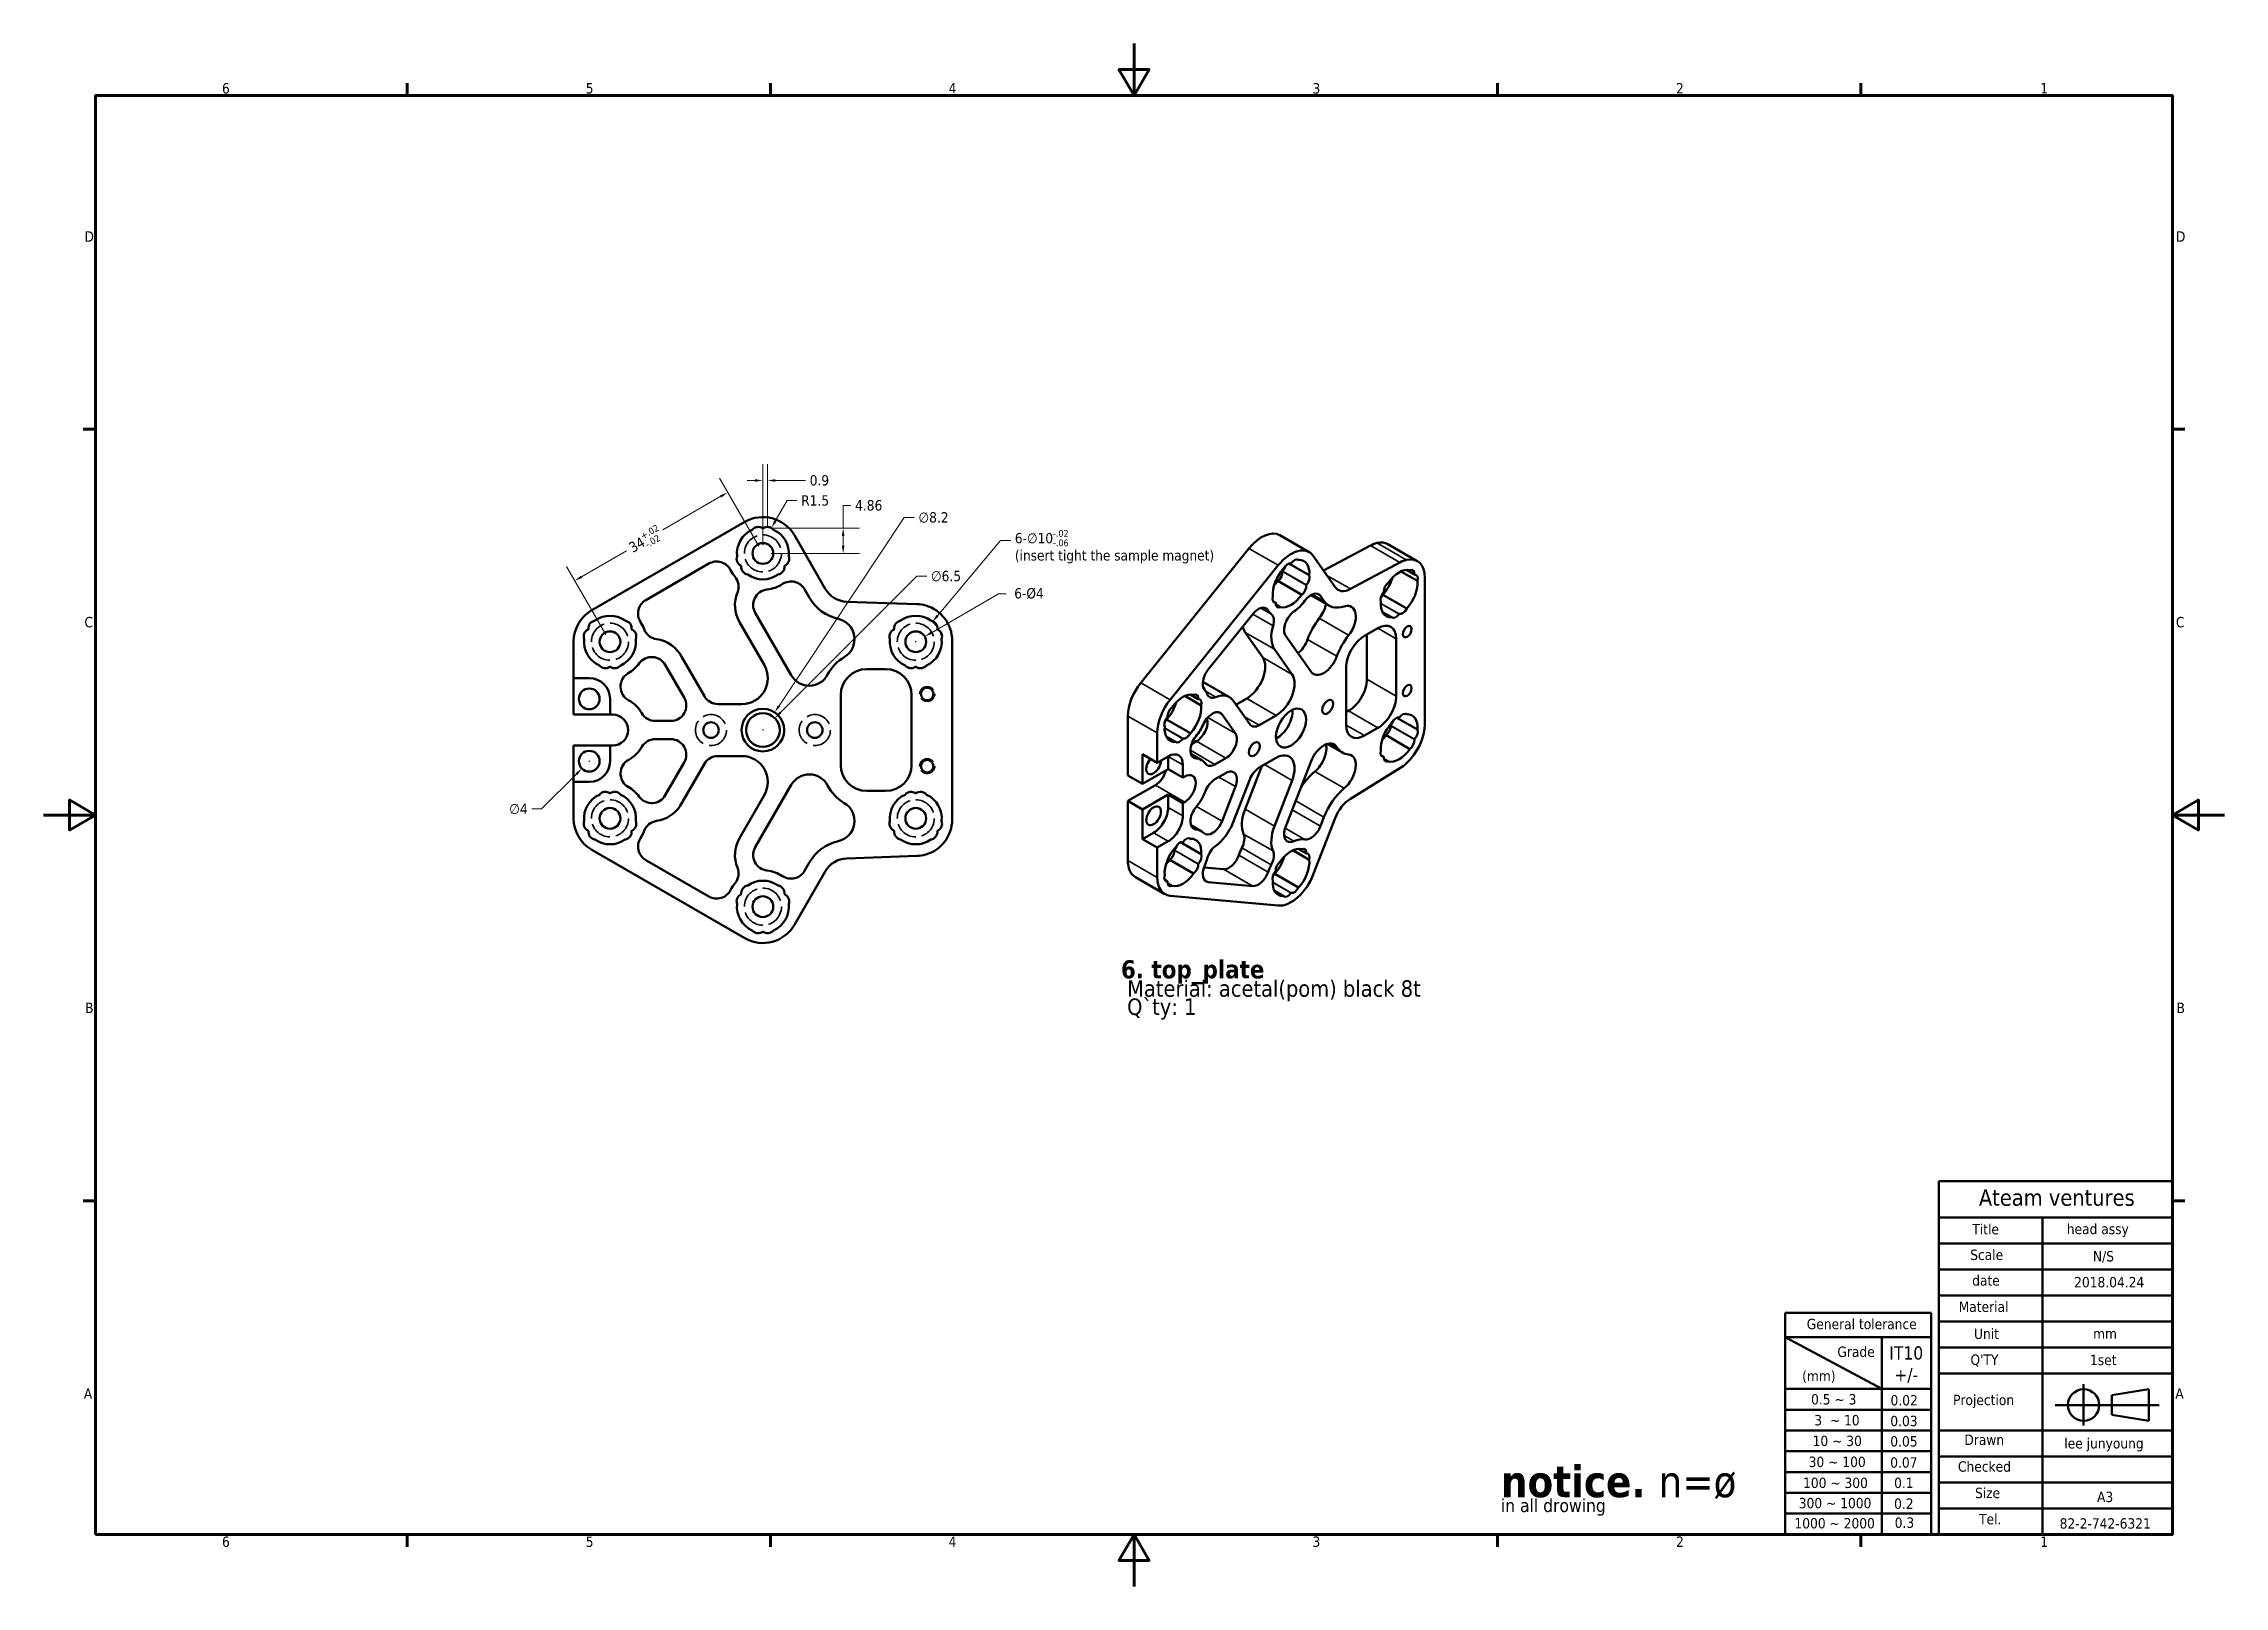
# Model space of a CAD drawing. Header units: millimetres. Extents: x 0 to 420, y 0 to 297.
import ezdxf
from ezdxf.enums import TextEntityAlignment as Align

# ---------------------------------------------------------------- set-up
doc = ezdxf.new("R2010")
doc.units = ezdxf.units.MM
doc.linetypes.add('DASHED', pattern=[0.2067, 0.1654, -0.0413])
for name, color, linetype, lineweight in [('Border (ANSI)', 7, 'Continuous', 70), ('Dimension (ANSI)', 7, 'Continuous', 25), ('Hidden (ANSI)', 7, 'DASHED', 35), ('Hidden Narrow (ANSI)', 7, 'DASHED', 25), ('Symbol (ANSI)', 7, 'Continuous', 25), ('Title (ANSI)', 7, 'Continuous', 50), ('Visible (ANSI)', 7, 'Continuous', 50), ('Visible Narrow (ANSI)', 7, 'Continuous', 35)]:
    doc.layers.add(name, color=color, linetype=linetype, lineweight=lineweight)
doc.styles.add('Note Text (ANSI)', font='tahoma.ttf')
doc.dimstyles.new('Default - mm (ANSI)', dxfattribs={"dimtxt": 2, "dimasz": 1.5, "dimexe": 3.175, "dimexo": 1.6002, "dimgap": 0.8, "dimtad": 0, "dimtoh": 1, "dimrnd": 1e-08, "dimzin": 12, "dimdsep": 46, "dimtxsty": 'Note Text (ANSI)', "dimcen": 0.09, "dimdle": 10, "dimclrd": 256, "dimclre": 256, "dimclrt": 256, "dimadec": 1, "dimazin": 3, "dimtfac": 0.65, "dimtofl": 0, "dimtmove": 0, "dimatfit": 3, "dimfxl": 1, "dimtolj": 1, "dimtzin": 4, "dimlwd": 15, "dimlwe": 15, "dimarcsym": 0})

msp = doc.modelspace()

# ---------------------------------------------------------------- texts
at = {"layer": 'Symbol (ANSI)', "char_height": 2, "attachment_point": 1, "style": 'Note Text (ANSI)'}
for s, insert, width, line_spacing_factor in [('{\\fTahoma|b1|i0|c129|p34;\\H1.75x;6. top_plate\\P\\fTahoma|b0|i0|c129|p34;\\H0.90714x; Material: acetal(pom) black 8t\\H1.6867x; \\H0.59287x;\\P Q`ty: 1\\H1.656x; \\H0.60385x;\\P\\H1.6273x; }', (207.4862, 120.5413), 95.823822, 0.661283), ('{\\fTahoma|b1|i0|c129|p34;\\H3.05x;notice. \\fTahoma|b0|i0|c129|p34;n=ø \\P\\H0.41639x;in all drowing\\H2.6789x; }', (280.669, 23.269), 52.568864, 0.631344)]:
    msp.add_mtext(s, dxfattribs=dict(at, insert=insert, width=width, line_spacing_factor=line_spacing_factor))

# ---------------------------------------------------------------- blocks, each defined once
blk = doc.blocks.new('Borders Default Border')
at = {"layer": 'Border (ANSI)'}
for p, q in [((70, 287), (70, 289.4)), ((140, 287), (140, 289.4)), ((280, 287), (280, 289.4)), ((350, 287), (350, 289.4)), ((10, 222.75), (7.6, 222.75)), ((410, 222.75), (412.4, 222.75)), ((10, 74.25), (7.6, 74.25)), ((410, 74.25), (412.4, 74.25)), ((70, 10), (70, 7.6)), ((140, 10), (140, 7.6)), ((280, 10), (280, 7.6)), ((350, 10), (350, 7.6))]:
    blk.add_line(p, q, dxfattribs=at)
at = {"layer": 'Border (ANSI)', "flags": 128}
for points in [[(210, 297), (210, 287), (207.11, 292), (212.89, 292), (210, 287)], [(10, 10), (10, 287), (410, 287), (410, 10), (10, 10)], [(0, 148.5), (10, 148.5), (5, 151.39), (5, 145.61), (10, 148.5)], [(420, 148.5), (410, 148.5), (415, 151.39), (415, 145.61), (410, 148.5)], [(210, 0), (210, 10), (207.11, 5), (212.89, 5), (210, 10)]]:
    blk.add_lwpolyline(points, dxfattribs=at)
at = {"layer": 'Border (ANSI)', "char_height": 2, "attachment_point": 7, "style": 'Note Text (ANSI)'}
for s, insert in [('6', (34.36, 287.36)), ('5', (104.41, 287.36)), ('4', (174.3, 287.4)), ('3', (244.38, 287.36)), ('2', (314.39, 287.4)), ('1', (384.55, 287.4)), ('D', (7.87, 258.87)), ('D', (410.67, 258.87)), ('C', (7.86, 184.59)), ('C', (410.66, 184.59)), ('B', (7.99, 110.37)), ('B', (410.79, 110.37)), ('A', (7.75, 36.12)), ('A', (410.55, 36.12)), ('6', (34.36, 7.56)), ('5', (104.41, 7.56)), ('4', (174.3, 7.6)), ('3', (244.38, 7.56)), ('2', (314.39, 7.6)), ('1', (384.55, 7.6))]:
    blk.add_mtext(s, dxfattribs=dict(at, insert=insert))
blk = doc.blocks.new('Title Blocks ANSI - Large')
at = {"layer": 'Title (ANSI)'}
for p, q in [((213.43, -53.73), (168.43, -53.73)), ((168.43, -53.73), (168.43, -121.73)), ((213.43, -121.73), (213.43, -53.73)), ((168.43, -60.73), (213.43, -60.73)), ((188.43, -60.73), (188.43, -121.73)), ((168.43, -65.73), (213.43, -65.73)), ((168.43, -70.73), (213.43, -70.73)), ((138.87, -79.09), (138.87, -121.73)), ((166.93, -79.09), (138.87, -79.09)), ((138.87, -79.09), (166.93, -79.09)), ((166.93, -83.74), (166.93, -79.09)), ((168.43, -75.73), (213.43, -75.73)), ((138.87, -83.74), (166.93, -83.74)), ((138.87, -83.74), (157.45, -93.73)), ((157.45, -83.74), (157.45, -121.73)), ((166.93, -83.74), (166.93, -121.73)), ((168.43, -80.73), (213.43, -80.73)), ((168.43, -85.73), (213.43, -85.73)), ((168.43, -90.73), (213.43, -90.73)), ((138.87, -93.73), (166.93, -93.73)), ((196.31, -92.79), (196.31, -100.79)), ((208.89, -93.78), (201.74, -94.91)), ((201.74, -94.91), (201.74, -98.69)), ((208.89, -93.78), (208.89, -99.84)), ((138.87, -97.73), (166.93, -97.73)), ((190.81, -96.83), (210.84, -96.83)), ((208.89, -99.84), (201.74, -98.69)), ((138.87, -101.73), (166.93, -101.73)), ((168.43, -101.73), (213.43, -101.73)), ((138.87, -105.73), (166.93, -105.73)), ((168.43, -106.73), (213.43, -106.73)), ((138.87, -109.73), (166.93, -109.73)), ((168.43, -111.73), (213.43, -111.73)), ((138.87, -113.73), (166.93, -113.73)), ((168.43, -116.73), (213.43, -116.73)), ((138.87, -117.73), (166.93, -117.73)), ((138.87, -121.73), (166.93, -121.73)), ((168.43, -121.73), (166.93, -121.73)), ((168.43, -121.73), (213.43, -121.73))]:
    blk.add_line(p, q, dxfattribs=at)
blk.add_circle((196.31, -96.83), 3.03, dxfattribs=at)
at = {"layer": 'Title (ANSI)', "style": 'Note Text (ANSI)'}
for s, p in [('2018.04.24', (194.49, -74.77)), ('mm', (198.14, -84.68)), ('1set', (197.55, -89.75)), ('lee junyoung', (192.6, -105.79))]:
    blk.add_text(s, height=2, dxfattribs=at).set_placement(p, align=Align.BOTTOM_LEFT)
for s, p in [('Drawn', (173.35, -102.51)), ('Checked', (172.12, -107.66))]:
    blk.add_text(s, height=2, dxfattribs=at).set_placement(p, align=Align.TOP_LEFT)
at = {"layer": 'Title (ANSI)', "attachment_point": 1, "style": 'Note Text (ANSI)'}
for s, insert, char_height in [('\\fTahoma|b0|i0;\\H3.1750;Ateam ventures', (176.15, -55.3), 3.175), ('head assy', (193.08, -61.92), 2), ('\\fTahoma|b0|i0;Scale', (174.48, -66.9), 2), ('\\fTahoma|b0|i0;N/S', (198.11, -67.18), 2), ('\\fTahoma|b0|i0;date', (174.86, -71.84), 2), ('\\fTahoma|b0|i0;Material', (172.26, -76.9), 2), ('\\fTahoma|b0|i0;General tolerance', (143, -80.22), 2), ('\\fTahoma|b0|i0;Unit', (175.21, -82.1), 2), ('\\fTahoma|b0|i0;Grade', (148.9, -85.57), 2), ("\\fTahoma|b0|i0;Q'TY", (174.53, -87.09), 2), ('\\fTahoma|b0|i0;0.5 ~ 3', (143.83, -94.72), 2), ('\\fTahoma|b0|i0;0.02', (159.13, -94.9), 2), ('\\fTahoma|b0|i0;Projection', (171.17, -94.84), 2), ('\\fTahoma|b0|i0;0.05', (159.09, -102.81), 2), ('\\fTahoma|b0|i0;30 ~ 100', (143.37, -106.76), 2), ('\\fTahoma|b0|i0;0.07', (159.07, -106.88), 2), ('\\fTahoma|b0|i0;100 ~ 300', (142.29, -110.8), 2), ('\\fTahoma|b0|i0;0.1', (159.82, -110.8), 2), ('\\fTahoma|b0|i0;Size', (175.4, -112.74), 2), ('\\fTahoma|b0|i0;300 ~ 1000', (141.46, -114.7), 2), ('A3', (198.91, -113.51), 2), ('\\fTahoma|b0|i0;1000 ~ 2000', (140.63, -118.58), 2), ('\\fTahoma|b0|i0;Tel.', (176.18, -117.79), 2), ('\\fTahoma|b0|i0;82-2-742-6321', (191.7, -118.62), 2)]:
    blk.add_mtext(s, dxfattribs=dict(at, insert=insert, char_height=char_height))
at = {"layer": 'Title (ANSI)', "char_height": 2, "attachment_point": 1, "style": 'Note Text (ANSI)'}
for s, insert, width in [('\\fTahoma|b0|i0;Title', (174.89, -61.97), 7.6254), ('\\fTahoma|b0|i0;(mm)', (142.11, -90.22), 7.6672), ('\\fTahoma|b0|i0;3  ~ 10', (144.45, -98.74), 9.081), ('\\fTahoma|b0|i0;0.03', (159.09, -98.9), 5.5653), ('\\fTahoma|b0|i0;10 ~ 30', (144.13, -102.72), 10.501), ('\\fTahoma|b0|i0;0.2', (159.82, -114.81), 5.4674), ('\\fTahoma|b0|i0;0.3', (159.94, -118.47), 5.7083)]:
    blk.add_mtext(s, dxfattribs=dict(at, insert=insert, width=width))
at = {"layer": 'Title (ANSI)', "insert": (162.16, -85.52), "char_height": 2.54, "attachment_point": 2, "line_spacing_factor": 0.987884, "style": 'Note Text (ANSI)'}
blk.add_mtext('\\fTahoma|b0|i0;\\H2.5400;IT10\\P+/-', dxfattribs=at)
blk = doc.blocks.new('*D6')
at = {"layer": 'Defpoints', "color": 0, "transparency": 16777216}
for p in [(131.74, 210.6), (138.53, 198.85), (109.08, 181.85)]:
    blk.add_point(p, dxfattribs=at)
at = {"layer": 'Dimension (ANSI)', "lineweight": 15, "transparency": 16777216}
for p, q in [((137.73, 200.24), (130.16, 213.35)), ((130.44, 209.85), (119.24, 203.39)), ((103.6, 194.35), (112.27, 199.36)), ((108.28, 183.24), (100.71, 196.35))]:
    blk.add_line(p, q, dxfattribs=at)
at = {"layer": 'Dimension (ANSI)', "transparency": 16777216}
for points in [[(130.32, 210.07), (130.57, 209.64), (131.74, 210.6)], [(103.47, 194.57), (103.72, 194.14), (102.3, 193.6)]]:
    blk.add_solid(points, dxfattribs=at)
at = {"layer": 'Dimension (ANSI)', "lineweight": 18, "transparency": 16777216, "insert": (112.17, 201.14), "char_height": 2, "attachment_point": 1, "rotation": 30, "style": 'Note Text (ANSI)'}
blk.add_mtext('\\A1;34{\\H1.300000;\\S+.02^ -.02;}', dxfattribs=at)
blk = doc.blocks.new('*D7')
at = {"layer": 'Defpoints', "color": 0, "transparency": 16777216}
for p in [(140.8, 168.27), (136.26, 161.44)]:
    blk.add_point(p, dxfattribs=at)
at = {"layer": 'Dimension (ANSI)', "lineweight": 15, "transparency": 16777216}
for p, q in [((165.76, 205.75), (141.63, 169.52)), ((167.69, 205.75), (165.76, 205.75)), ((138.44, 164.85), (138.62, 164.85)), ((138.53, 164.76), (138.53, 164.94))]:
    blk.add_line(p, q, dxfattribs=at)
at = {"layer": 'Dimension (ANSI)', "transparency": 16777216}
blk.add_solid([(141.42, 169.65), (141.84, 169.38), (140.8, 168.27)], dxfattribs=at)
at = {"layer": 'Dimension (ANSI)', "lineweight": 18, "transparency": 16777216, "insert": (168.49, 206.8), "char_height": 2, "attachment_point": 1, "style": 'Note Text (ANSI)'}
blk.add_mtext('\\A1;∅8.2', dxfattribs=at)
blk = doc.blocks.new('*D8')
at = {"layer": 'Defpoints', "color": 0, "transparency": 16777216}
for p in [(140.83, 167.15), (136.23, 162.56)]:
    blk.add_point(p, dxfattribs=at)
at = {"layer": 'Dimension (ANSI)', "lineweight": 15, "transparency": 16777216}
for p, q in [((168.15, 194.47), (141.89, 168.21)), ((170.09, 194.47), (168.15, 194.47)), ((138.44, 164.85), (138.62, 164.85)), ((138.53, 164.76), (138.53, 164.94))]:
    blk.add_line(p, q, dxfattribs=at)
at = {"layer": 'Dimension (ANSI)', "transparency": 16777216}
blk.add_solid([(141.71, 168.39), (142.06, 168.04), (140.83, 167.15)], dxfattribs=at)
at = {"layer": 'Dimension (ANSI)', "lineweight": 18, "transparency": 16777216, "insert": (170.89, 195.51), "char_height": 2, "attachment_point": 1, "style": 'Note Text (ANSI)'}
blk.add_mtext('\\A1;∅6.5', dxfattribs=at)
blk = doc.blocks.new('*D9')
at = {"layer": 'Defpoints', "color": 0, "transparency": 16777216}
for p in [(171.18, 185.69), (164.76, 178.02)]:
    blk.add_point(p, dxfattribs=at)
at = {"layer": 'Dimension (ANSI)', "lineweight": 15, "transparency": 16777216}
for p, q in [((184.31, 201.37), (172.14, 186.84)), ((186.25, 201.37), (184.31, 201.37)), ((167.88, 181.85), (168.06, 181.85)), ((167.97, 181.76), (167.97, 181.94))]:
    blk.add_line(p, q, dxfattribs=at)
blk.add_arc((167.97, 181.85), 5, 13.6912, 54.2492, dxfattribs=at)
at = {"layer": 'Dimension (ANSI)', "transparency": 16777216}
blk.add_solid([(171.95, 187), (172.34, 186.68), (171.18, 185.69)], dxfattribs=at)
at = {"layer": 'Dimension (ANSI)', "lineweight": 18, "transparency": 16777216, "insert": (187.05, 203.36), "char_height": 2, "attachment_point": 1, "style": 'Note Text (ANSI)'}
blk.add_mtext('\\A1;\\fTahoma|b0|i0;\\H1.9873;6-∅10{\\H1.300000;\\S-.02^ -.06;}\\P\\fTahoma|b0|i0;\\H1.9873;(insert tight the sample magnet)', dxfattribs=at)
blk = doc.blocks.new('*D10')
at = {"layer": 'Defpoints', "color": 0, "transparency": 16777216}
for p in [(166.24, 180.85), (169.7, 182.85)]:
    blk.add_point(p, dxfattribs=at)
at = {"layer": 'Dimension (ANSI)', "lineweight": 15, "transparency": 16777216}
for p, q in [((183.89, 191.05), (171, 183.6)), ((185.39, 191.05), (183.89, 191.05)), ((167.88, 181.85), (168.06, 181.85)), ((167.97, 181.76), (167.97, 181.94))]:
    blk.add_line(p, q, dxfattribs=at)
at = {"layer": 'Dimension (ANSI)', "transparency": 16777216}
blk.add_solid([(170.88, 183.82), (171.13, 183.39), (169.7, 182.85)], dxfattribs=at)
at = {"layer": 'Dimension (ANSI)', "lineweight": 18, "transparency": 16777216, "insert": (186.19, 192.18), "char_height": 2, "attachment_point": 1, "style": 'Note Text (ANSI)'}
blk.add_mtext('\\A1; \\fTahoma|b0|i0;\\H1.9873;6-Ø4', dxfattribs=at)
blk = doc.blocks.new('*D11')
at = {"layer": 'Defpoints', "color": 0, "transparency": 16777216}
for p in [(106.5, 160.27), (103.67, 157.44)]:
    blk.add_point(p, dxfattribs=at)
at = {"layer": 'Dimension (ANSI)', "lineweight": 15, "transparency": 16777216}
for p, q in [((95.91, 149.68), (102.61, 156.38)), ((104.99, 158.85), (105.17, 158.85)), ((105.08, 158.76), (105.08, 158.94)), ((94, 149.68), (95.91, 149.68))]:
    blk.add_line(p, q, dxfattribs=at)
at = {"layer": 'Dimension (ANSI)', "transparency": 16777216}
blk.add_solid([(102.43, 156.56), (102.78, 156.2), (103.67, 157.44)], dxfattribs=at)
at = {"layer": 'Dimension (ANSI)', "lineweight": 18, "transparency": 16777216, "insert": (89.67, 150.68), "char_height": 2, "attachment_point": 1, "style": 'Note Text (ANSI)'}
blk.add_mtext('\\A1;∅4', dxfattribs=at)
blk = doc.blocks.new('*D12')
at = {"layer": 'Defpoints', "color": 0, "transparency": 16777216}
for p in [(139.43, 202.45), (140.17, 203.76)]:
    blk.add_point(p, dxfattribs=at)
at = {"layer": 'Dimension (ANSI)', "lineweight": 15, "transparency": 16777216}
for p, q in [((143.19, 209.04), (140.92, 205.06)), ((145.09, 209.04), (143.19, 209.04))]:
    blk.add_line(p, q, dxfattribs=at)
at = {"layer": 'Dimension (ANSI)', "transparency": 16777216}
blk.add_solid([(140.7, 205.18), (141.13, 204.93), (140.17, 203.76)], dxfattribs=at)
at = {"layer": 'Dimension (ANSI)', "lineweight": 18, "transparency": 16777216, "insert": (145.89, 210.06), "char_height": 2, "attachment_point": 1, "style": 'Note Text (ANSI)'}
blk.add_mtext('\\A1;R1.5', dxfattribs=at)
blk = doc.blocks.new('*D13')
at = {"layer": 'Defpoints', "color": 0, "transparency": 16777216}
for p in [(138.53, 212.9), (139.43, 202.45), (138.53, 198.85)]:
    blk.add_point(p, dxfattribs=at)
at = {"layer": 'Dimension (ANSI)', "lineweight": 15, "transparency": 16777216}
for p, q in [((138.53, 200.45), (138.53, 216.07)), ((139.43, 204.05), (139.43, 216.07)), ((137.03, 212.9), (135.53, 212.9)), ((140.93, 212.9), (146.75, 212.9))]:
    blk.add_line(p, q, dxfattribs=at)
at = {"layer": 'Dimension (ANSI)', "transparency": 16777216}
for points in [[(137.03, 213.15), (137.03, 212.65), (138.53, 212.9)], [(140.93, 213.15), (140.93, 212.65), (139.43, 212.9)]]:
    blk.add_solid(points, dxfattribs=at)
at = {"layer": 'Dimension (ANSI)', "lineweight": 18, "transparency": 16777216, "insert": (147.55, 213.93), "char_height": 2, "attachment_point": 1, "style": 'Note Text (ANSI)'}
blk.add_mtext('\\A1;\\fTahoma|b0|i0;\\H1.9873;0.9', dxfattribs=at)
blk = doc.blocks.new('*D14')
at = {"layer": 'Defpoints', "color": 0, "transparency": 16777216}
for p in [(138.53, 203.72), (153.98, 203.72), (138.53, 198.85)]:
    blk.add_point(p, dxfattribs=at)
at = {"layer": 'Dimension (ANSI)', "lineweight": 15, "transparency": 16777216}
for p, q in [((155.48, 208.07), (153.98, 208.07)), ((153.98, 208.07), (153.98, 203.72)), ((140.13, 203.72), (157.16, 203.72)), ((153.98, 200.35), (153.98, 202.22)), ((140.13, 198.85), (157.16, 198.85))]:
    blk.add_line(p, q, dxfattribs=at)
at = {"layer": 'Dimension (ANSI)', "transparency": 16777216}
for points in [[(153.73, 202.22), (154.23, 202.22), (153.98, 203.72)], [(153.73, 200.35), (154.23, 200.35), (153.98, 198.85)]]:
    blk.add_solid(points, dxfattribs=at)
at = {"layer": 'Dimension (ANSI)', "lineweight": 18, "transparency": 16777216, "insert": (156.28, 209.12), "char_height": 2, "attachment_point": 1, "style": 'Note Text (ANSI)'}
blk.add_mtext('\\A1;4.86', dxfattribs=at)

# ---------------------------------------------------------------- dimensions: what is measured, and where the dimension line sits
at = {"layer": 'Dimension (ANSI)', "lineweight": 18}
dim = msp.add_linear_dim(base=(138.5274, 212.8973), p1=(139.4274, 202.4546), p2=(138.5274, 198.8546), angle=180, text='\\fTahoma|b0|i0;\\H1.9873;0<>', dimstyle='Default - mm (ANSI)', override={"dimgap": 0.8, "dimtoh": 0, "dimdec": 2, "dimtol": 0, "dimlim": 0, "dimtp": 0, "dimtm": 0, "dimtdec": 2, "dimatfit": 1}, dxfattribs=at)
dim.commit()
dim.dimension.update_dxf_attribs({"geometry": '*D13', "text_midpoint": (149.3467, 212.8973), "dimtype": 160})
for base, p1, p2, angle, override, picture, middle in [((131.7439, 210.6038), (109.0825, 181.8546), (138.5274, 198.8546), 210, {"dimgap": 0.8, "dimtoh": 0, "dimdec": 2, "dimtol": 1, "dimlim": 0, "dimtp": 0.02, "dimtm": 0.02, "dimtdec": 2, "dimatfit": 1}, '*D6', (115.7572, 201.3739)), ((153.9844, 203.7165), (138.5274, 198.8546), (138.5274, 203.7165), 90, {"dimgap": 0.8, "dimtih": 1, "dimtoh": 1, "dimdec": 2, "dimtol": 0, "dimlim": 0, "dimtp": 0, "dimtm": 0, "dimtdec": 2, "dimtmove": 1, "dimatfit": 2}, '*D14', (154.1029, 208.0733))]:
    dim = msp.add_linear_dim(base=base, p1=p1, p2=p2, angle=angle, dimstyle='Default - mm (ANSI)', override=override, dxfattribs=at)
    dim.commit()
    dim.dimension.update_dxf_attribs({"geometry": picture, "text_midpoint": middle, "dimtype": 160})
dim = msp.add_radius_dim(center=(139.4274, 202.4546), mpoint=(140.1722, 203.7565), dimstyle='Default - mm (ANSI)', override={"dimgap": 0.8, "dimtih": 1, "dimdec": 2, "dimcen": 0, "dimtol": 0, "dimlim": 0, "dimtp": 0, "dimtm": 0, "dimtdec": 2}, dxfattribs=at)
dim.commit()
dim.dimension.update_dxf_attribs({"geometry": '*D12', "text_midpoint": (148.4854, 209.0374), "dimtype": 164})
for p1, p2, picture, middle in [((136.2553, 161.4417), (140.7995, 168.2674), '*D7', (171.3935, 205.7532)), ((136.2293, 162.5565), (140.8255, 167.1527), '*D8', (173.7841, 194.4733)), ((106.4967, 160.2688), (103.6683, 157.4403), '*D11', (91.4347, 149.6778))]:
    dim = msp.add_diameter_dim_2p(p1=p1, p2=p2, dimstyle='Default - mm (ANSI)', override={"dimgap": 0.8, "dimtih": 1, "dimdec": 2, "dimlfac": 1, "dimtol": 0, "dimlim": 0, "dimtp": 0, "dimtm": 0, "dimtdec": 2}, dxfattribs=at)
    dim.commit()
    dim.dimension.update_dxf_attribs({"geometry": picture, "text_midpoint": middle, "dimtype": 163})
for p1, p2, text, override, picture, middle in [((164.7632, 178.0202), (171.1812, 185.6889), '\\fTahoma|b0|i0;\\H1.9873;6-<>\\P\\fTahoma|b0|i0;\\H1.9873;(insert tight the sample magnet)', {"dimgap": 0.8, "dimtih": 1, "dimdec": 2, "dimlfac": 1, "dimtol": 1, "dimlim": 0, "dimtp": -0.02, "dimtm": 0.06, "dimtdec": 2, "dimtvp": -0.192308}, '*D9', (206.5165, 201.3739)), ((166.2402, 180.8546), (169.7043, 182.8546), ' \\fTahoma|b0|i0;\\H1.9873;6-Ø4', {"dimgap": 0.8, "dimtih": 1, "dimdec": 2, "dimlfac": 1, "dimtol": 0, "dimlim": 0, "dimtp": 0, "dimtm": 0, "dimtdec": 2}, '*D10', (189.5449, 191.0467))]:
    dim = msp.add_diameter_dim_2p(p1=p1, p2=p2, text=text, dimstyle='Default - mm (ANSI)', override=override, dxfattribs=at)
    dim.commit()
    dim.dimension.update_dxf_attribs({"geometry": picture, "text_midpoint": middle, "dimtype": 163})

# ---------------------------------------------------------------- linework, layer by layer
at = {"layer": 'Hidden (ANSI)', "ltscale": 27.135292}
for centre in [(138.5274, 198.8546), (109.0825, 181.8546), (167.9722, 181.8546), (109.0825, 147.8546), (167.9722, 147.8546), (138.5274, 130.8546)]:
    msp.add_circle(centre, 3.5707, dxfattribs=at)
at = {"layer": 'Hidden (ANSI)', "ltscale": 30.397606}
for centre in [(128.5274, 164.8546), (148.5274, 164.8546)]:
    msp.add_circle(centre, 3, dxfattribs=at)
at = {"layer": 'Hidden Narrow (ANSI)', "ltscale": 22.34984}
for centre in [(170.1727, 171.7962), (170.1727, 157.9129)]:
    msp.add_circle(centre, 1.4705, dxfattribs=at)
at = {"layer": 'Visible (ANSI)'}
for p, q in [((105.5825, 187.9167), (135.0274, 204.9167)), ((150.5332, 192.0599), (144.5896, 202.3546)), ((243.7387, 199.1), (238.0818, 202.3576)), ((211.2931, 173.9343), (232.1137, 199.8225)), ((241.6975, 197.5972), (241.5567, 197.6783)), ((248.7348, 192.3677), (244.5321, 198.3639)), ((246.5108, 195.5408), (255.5581, 200.3855)), ((258.903, 200.6455), (264.5599, 197.388)), ((115.9819, 189.8794), (128.128, 196.8919)), ((216.9499, 170.6768), (237.7706, 196.5649)), ((242.3111, 190.906), (237.7149, 193.5528)), ((239.8058, 196.929), (243.7632, 194.6501)), ((261.215, 197.1279), (251.6733, 192.0185)), ((264.5839, 193.5608), (261.4068, 195.3904)), ((264.0185, 194.7841), (262.4551, 195.6844)), ((266.0163, 165.9832), (266.0163, 194.1725)), ((146.5522, 191.9551), (147.5021, 190.3099)), ((168.1828, 189.0917), (154.6888, 189.5629)), ((237.2931, 189.3753), (236.7567, 189.6842)), ((237.3144, 189.0253), (238.1798, 188.527)), ((244.0645, 190.8188), (247.5549, 188.8088)), ((245.9199, 190.661), (246.5915, 189.7027)), ((257.922, 190.8814), (262.5182, 188.2346)), ((134.0333, 185.6385), (138.816, 177.3546)), ((143.9916, 175.3903), (137.0478, 187.4173)), ((224.3034, 176.5159), (232.8919, 187.1948)), ((259.614, 186.5622), (257.8482, 187.5791)), ((102.0825, 174.8546), (102.0825, 181.8546)), ((174.9729, 147.6144), (174.9729, 182.0948)), ((234.7927, 178.8318), (231.4108, 183.6568)), ((244.1092, 176.0758), (239.1992, 183.081)), ((254.3876, 182.9738), (256.9652, 184.4582)), ((254.8439, 174.6545), (254.8439, 183.2366)), ((260.5007, 182.4064), (260.5007, 171.3969)), ((119.7273, 177.4173), (123.3719, 171.1046)), ((127.269, 171.3546), (122.9193, 178.8885)), ((158.5274, 176.5879), (162.1727, 176.5879)), ((237.0677, 180.3993), (240.4496, 175.5742)), ((250.8521, 165.8406), (250.8521, 176.8501)), ((102.0825, 174.8546), (105.0825, 174.8546)), ((102.0825, 167.8546), (102.0825, 174.8546)), ((223.2645, 174.1438), (228.3623, 171.2081)), ((109.0825, 170.8546), (109.0825, 167.8546)), ((134.4859, 169.8546), (129.8671, 169.8546)), ((153.5274, 158.1213), (153.5274, 171.5879)), ((167.1727, 171.5879), (167.1727, 158.1213)), ((222.9425, 169.5812), (219.7654, 171.4107)), ((222.3772, 170.8045), (220.8138, 171.7048)), ((232.2846, 165.9671), (229.2089, 170.3553)), ((229.6436, 169.735), (231.7309, 170.937)), ((250.8521, 168.268), (251.3084, 168.5307)), ((109.0825, 167.8546), (102.0825, 167.8546)), ((109.0825, 167.8546), (109.5825, 167.8546)), ((120.7739, 166.6046), (117.8098, 166.6046)), ((208.8182, 156.1074), (208.8182, 167.553)), ((214.475, 158.5726), (214.475, 164.2955)), ((216.2807, 166.9017), (220.8768, 164.255)), ((226.9518, 167.8527), (229.5289, 164.1758)), ((237.3877, 167.6794), (234.1217, 165.7987)), ((256.9652, 165.2732), (254.3876, 163.7888)), ((263.1318, 161.201), (258.5356, 163.8477)), ((260.6265, 167.2239), (264.5839, 164.945)), ((262.5182, 167.8921), (262.3774, 167.9732)), ((102.0825, 161.8546), (109.0825, 161.8546)), ((102.0825, 154.8546), (102.0825, 161.8546)), ((109.0825, 161.8546), (109.0825, 158.8546)), ((109.5825, 161.8546), (109.0825, 161.8546)), ((117.8098, 163.1046), (120.7739, 163.1046)), ((129.8671, 159.8546), (134.4859, 159.8546)), ((211.6466, 154.4786), (211.6466, 160.2014)), ((211.6466, 160.2014), (214.475, 158.5726)), ((214.475, 158.5726), (216.5964, 159.7942)), ((217.9727, 162.5826), (216.2068, 163.5995)), ((216.5964, 159.7816), (216.5964, 157.329)), ((220.9342, 160.2862), (223.022, 159.0839)), ((221.0884, 162.1514), (222.035, 162.6965)), ((247.2322, 162.1884), (250.1458, 160.5106)), ((258.1137, 159.6702), (257.5773, 159.9791)), ((123.3719, 158.6046), (119.7273, 152.2918)), ((122.5974, 150.263), (127.269, 158.3546)), ((208.8182, 156.1074), (211.6466, 154.4786)), ((216.5964, 157.329), (211.6466, 154.4786)), ((219.4248, 155.7002), (216.5964, 157.329)), ((219.4248, 158.1528), (219.4248, 155.7002)), ((219.4248, 155.7002), (219.7783, 155.9038)), ((227.6918, 159.4389), (225.5959, 158.2319)), ((225.5959, 155.3705), (227.6918, 156.5775)), ((231.3873, 149.6125), (234.6012, 157.8993)), ((234.1217, 157.6232), (237.3877, 159.504)), ((239.1992, 146.1888), (244.1093, 158.849)), ((251.6734, 151.6181), (261.215, 157.498)), ((258.1351, 159.3202), (259.0004, 158.8219)), ((102.0825, 147.8546), (102.0825, 154.8546)), ((105.0825, 154.8546), (102.0825, 154.8546)), ((138.816, 152.3546), (134.0001, 144.013)), ((137.0478, 142.2918), (143.9916, 154.3189)), ((162.1727, 153.1213), (158.5274, 153.1213)), ((208.8182, 151.2021), (214.1215, 154.2561)), ((208.8182, 139.7564), (208.8182, 151.2021)), ((211.6466, 149.5733), (208.8182, 151.2021)), ((211.6466, 149.5733), (216.5964, 152.4237)), ((216.5964, 152.4237), (219.4248, 150.7949)), ((216.5964, 152.4237), (216.5964, 149.971)), ((229.5289, 153.9565), (226.9518, 147.3114)), ((228.9813, 146.8215), (232.2846, 155.339)), ((240.4496, 155.1356), (237.0442, 146.3549)), ((211.6466, 143.8505), (211.6466, 149.5733)), ((219.7783, 150.9985), (219.4248, 150.7949)), ((219.4248, 150.7949), (219.4248, 148.3423)), ((244.5321, 137.0478), (248.7349, 147.8846)), ((246.5916, 148.081), (245.9199, 146.349)), ((213.7679, 145.0721), (211.6466, 143.8505)), ((214.475, 142.2217), (211.6466, 143.8505)), ((216.5964, 143.4433), (214.475, 142.2217)), ((218.9851, 143.2443), (222.9425, 140.9654)), ((220.8768, 143.9125), (220.736, 143.9936)), ((220.9603, 146.5427), (222.918, 145.4153)), ((135.0274, 124.7924), (105.5825, 141.7924)), ((128.128, 132.8172), (115.9819, 139.8297)), ((147.5022, 139.3994), (146.5522, 137.754)), ((154.6889, 140.1463), (168.1828, 140.6175)), ((214.475, 136.4989), (214.475, 142.2217)), ((221.4905, 137.2213), (216.8943, 139.8681)), ((243.7632, 139.8761), (240.5861, 141.7056)), ((243.1978, 141.0994), (241.6344, 141.9997)), ((144.5896, 127.3546), (150.5333, 137.6494)), ((215.9316, 133.2831), (210.2747, 136.5407)), ((216.4724, 135.6906), (215.936, 135.9995)), ((216.4938, 135.3405), (217.3591, 134.8422)), ((223.4931, 138.4113), (227.2351, 138.0683)), ((232.8919, 134.8107), (224.3034, 135.598)), ((237.1013, 137.1966), (241.6975, 134.5499)), ((237.7706, 131.0595), (216.9499, 132.9679)), ((238.7934, 132.8775), (237.0275, 133.8944))]:
    msp.add_line(p, q, dxfattribs=at)
for centre, radius in [((138.5274, 198.8546), 2), ((109.0825, 181.8546), 2), ((167.9722, 181.8546), 2), ((105.0825, 170.8546), 2), ((170.1727, 171.7962), 1.2), ((138.5274, 164.8546), 4.1), ((138.5274, 164.8546), 3.25), ((128.5274, 164.8546), 1.5), ((148.5274, 164.8546), 1.5), ((105.0825, 158.8546), 2), ((170.1727, 157.9129), 1.2), ((109.0825, 147.8546), 2), ((167.9722, 147.8546), 2), ((138.5274, 130.8546), 2)]:
    msp.add_circle(centre, radius, dxfattribs=at)
for centre, radius, start, end in [((138.5274, 198.8546), 7, 30, 120), ((138.5274, 198.8546), 5, 114.249157, 185.750843), ((137.6274, 202.4546), 1.5, 54.504067, 140.265801), ((138.5274, 203.7165), 0.05, 234.504067, 305.495933), ((139.4274, 202.4546), 1.5, 39.734199, 125.495933), ((138.5274, 198.8546), 5, 354.249157, 65.750843), ((134.9597, 197.834), 1.5, 159.734199, 245.495933), ((142.0951, 197.834), 1.5, 294.504067, 20.265801), ((129.628, 194.2938), 3, 27.134016, 120), ((138.5274, 198.8546), 7, 207.134016, 219.702569), ((130.8337, 192.4665), 3, 338.062195, 39.702569), ((134.3168, 196.4236), 0.05, 354.504067, 65.495933), ((135.8597, 196.2751), 1.5, 174.504067, 260.265801), ((138.5274, 198.8546), 5, 234.249157, 305.750843), ((141.1951, 196.2751), 1.5, 279.734199, 5.495933), ((143.9541, 190.4551), 3, 30, 122.865984), ((142.7379, 196.4236), 0.05, 114.504067, 185.495933), ((117.4819, 187.2813), 3, 120, 212.865984), ((139.6458, 188.9173), 6.5001, 158.062195, 210.292731), ((139.6458, 188.9173), 3, 96.421822, 210), ((138.5274, 198.8546), 7, 276.421822, 302.865984), ((154.8633, 194.5599), 8.5, 210, 257.574432), ((154.8633, 194.5599), 5, 210, 268), ((167.9719, 182.0948), 7.0001, 74.000067, 88.273404), ((109.0825, 181.8546), 7, 120, 180), ((106.4148, 184.434), 1.5, 99.734199, 185.495933), ((109.0825, 181.8546), 5, 54.249157, 125.750843), ((111.7502, 184.434), 1.5, 354.504067, 80.265801), ((109.0825, 181.8546), 7, 20.348746, 32.865984), ((152.1737, 182.3527), 4, 300.550331, 77.574432), ((165.3045, 184.434), 1.5, 99.734199, 185.495933), ((167.9722, 181.8546), 5, 54.249157, 125.750843), ((170.6399, 184.434), 1.5, 354.504067, 80.265801), ((105.5148, 182.8751), 1.5, 114.504067, 200.265801), ((109.0825, 181.8546), 5, 174.249157, 245.750843), ((104.8719, 184.2855), 0.05, 294.504067, 5.495933), ((109.0825, 181.8546), 5, 294.249157, 5.750843), ((113.2931, 184.2855), 0.05, 174.504067, 245.495933), ((112.6502, 182.8751), 1.5, 339.734199, 65.495933), ((118.4584, 185.3319), 3, 200.348746, 261.963462), ((117.1292, 175.9173), 6.508, 27.164988, 81.963462), ((164.4045, 182.8751), 1.5, 114.504067, 200.265801), ((167.9722, 181.8546), 5, 174.249157, 245.750843), ((163.7617, 184.2855), 0.05, 294.504067, 5.495933), ((167.9722, 181.8546), 5, 294.249157, 5.750843), ((172.1828, 184.2855), 0.05, 174.504067, 245.495933), ((171.5399, 182.8751), 1.5, 339.734199, 65.495933), ((108.1825, 178.2546), 1.5, 219.734199, 305.495933), ((109.0825, 176.9926), 0.05, 54.504067, 125.495933), ((109.9825, 178.2546), 1.5, 234.504067, 320.265801), ((109.0825, 181.8546), 7, 300.158914, 323.578178), ((117.1292, 175.9173), 3, 30, 143.578178), ((134.4859, 174.8546), 5, 270, 30), ((158.5274, 171.5879), 8.5, 120.550331, 152.342086), ((158.5274, 171.5879), 5, 90, 180), ((162.1727, 171.5879), 5, 0, 90), ((167.0722, 178.2546), 1.5, 219.734199, 305.495933), ((167.9722, 176.9926), 0.05, 54.504067, 125.495933), ((168.8722, 178.2546), 1.5, 234.504067, 320.265801), ((105.0825, 170.8546), 4, 0, 90), ((114.1065, 173.2082), 3, 120.158914, 241.5618), ((147.4557, 177.3903), 4, 210, 332.342086), ((109.5825, 164.8546), 6.5, 30, 61.5618), ((117.8098, 169.6046), 3, 210, 270), ((120.7739, 169.6046), 3, 270, 30), ((129.8671, 172.8546), 3, 210, 270), ((109.5825, 164.8546), 3, 270, 90), ((109.5825, 164.8546), 6.5, 298.4382, 330), ((117.8098, 160.1046), 3, 90, 150), ((120.7739, 160.1046), 3, 330, 90), ((129.8671, 156.8546), 3, 90, 150), ((134.4859, 154.8546), 5, 330, 90), ((105.0825, 158.8546), 4, 270, 0), ((114.1065, 156.5009), 3, 118.4382, 239.841086), ((147.4557, 152.3189), 4, 27.658175, 150), ((158.5274, 158.1213), 5, 180, 270), ((162.1727, 158.1213), 5, 270, 0), ((109.0825, 147.8546), 5, 114.249157, 185.750843), ((108.1825, 151.4546), 1.5, 54.504067, 140.265801), ((109.0825, 152.7165), 0.05, 234.504067, 305.495933), ((109.9825, 151.4546), 1.5, 39.734199, 125.495933), ((109.0825, 147.8546), 5, 354.249157, 65.750843), ((109.0825, 147.8546), 7, 36.421822, 59.841086), ((117.1292, 153.7918), 3, 216.421822, 330), ((158.5274, 158.1213), 8.5, 207.658175, 239.449738), ((167.9722, 147.8546), 5, 114.249157, 185.750843), ((167.0722, 151.4546), 1.5, 54.504067, 140.265801), ((167.9722, 152.7165), 0.05, 234.504067, 305.495933), ((168.8722, 151.4546), 1.5, 39.734199, 125.495933), ((167.9722, 147.8546), 5, 354.249157, 65.750843), ((109.0825, 147.8546), 7, 180, 240), ((105.5148, 146.834), 1.5, 159.734199, 245.495933), ((112.6502, 146.834), 1.5, 294.504067, 20.265801), ((118.4584, 144.3772), 3, 98.036538, 159.651254), ((117.1292, 153.7918), 6.508, 278.036538, 327.164988), ((152.1737, 147.3565), 4, 282.425774, 59.449738), ((164.4045, 146.834), 1.5, 159.734199, 245.495933), ((171.5399, 146.834), 1.5, 294.504067, 20.265801), ((104.8719, 145.4236), 0.05, 354.504067, 65.495933), ((106.4148, 145.2751), 1.5, 174.504067, 260.265801), ((109.0825, 147.8546), 5, 234.249157, 305.750843), ((111.7502, 145.2751), 1.5, 279.734199, 5.495933), ((113.2931, 145.4236), 0.05, 114.504067, 185.495933), ((117.4819, 142.4278), 3, 147.134016, 240), ((109.0825, 147.8546), 7, 327.134016, 339.651254), ((139.6458, 140.7918), 6.5001, 150.292731, 201.937805), ((154.8634, 135.1494), 8.5, 102.425774, 150), ((163.7617, 145.4236), 0.05, 354.504067, 65.495933), ((165.3045, 145.2751), 1.5, 174.504067, 260.265801), ((167.9722, 147.8546), 5, 234.249157, 305.750843), ((170.6399, 145.2751), 1.5, 279.734199, 5.495933), ((172.1828, 145.4236), 0.05, 114.504067, 185.495933), ((139.6458, 140.7918), 3, 150, 263.578178), ((154.8634, 135.1494), 5, 92, 150), ((167.9719, 147.6144), 7.0001, 271.726548, 286.002754), ((138.5274, 130.8546), 7, 140.297431, 152.865984), ((130.8337, 137.2426), 3, 320.297431, 21.937805), ((135.8597, 133.434), 1.5, 99.734199, 185.495933), ((138.5274, 130.8546), 5, 54.249157, 125.750843), ((138.5274, 130.8546), 7, 57.134016, 83.578178), ((141.1951, 133.434), 1.5, 354.504067, 80.265801), ((143.9541, 139.254), 3, 237.134016, 330), ((129.628, 135.4153), 3, 240, 332.865984), ((134.9597, 131.8751), 1.5, 114.504067, 200.265801), ((138.5274, 130.8546), 5, 174.249157, 245.750843), ((134.3168, 133.2855), 0.05, 294.504067, 5.495933), ((138.5274, 130.8546), 5, 294.249157, 5.750843), ((142.7379, 133.2855), 0.05, 174.504067, 245.495933), ((142.0951, 131.8751), 1.5, 339.734199, 65.495933), ((138.5274, 130.8546), 7, 240, 330), ((137.6274, 127.2546), 1.5, 219.734199, 305.495933), ((138.5274, 125.9926), 0.05, 54.504067, 125.495933), ((139.4274, 127.2546), 1.5, 234.504067, 320.265801)]:
    msp.add_arc(centre, radius, start, end, dxfattribs=at)
for centre, major_axis, ratio, start_param, end_param in [((234.5886, 196.2915), (3.4932, 6.0661), 0.57809312, 0, 1.30706323), ((240.2454, 193.034), (3.4932, 6.0661), 0.57809312, 6.01945221, 7.59024854), ((240.8818, 196.3436), (0.7485, 1.2999), 0.57809312, 6.18934603, 7.68617066), ((240.2454, 193.034), (2.4952, 4.3329), 0.57809312, 5.3954823, 6.64342212), ((255.409, 194.5793), (3.4933, 6.0662), 0.57809312, 0.50421294, 0.75332968), ((255.409, 194.5793), (-3.4943, -6.0661), 0.57809344, 3.14166911, 3.64599856), ((261.0658, 191.3217), (-3.4933, -6.0662), 0.57809312, 3.6458056, 3.89492233), ((261.0658, 191.3217), (3.4943, 6.0661), 0.57809344, 5.49600605, 6.78759122), ((240.2454, 193.034), (2.4952, 4.3329), 0.57809312, 1.20669209, 2.45463192), ((235.6493, 195.6807), (-2.4952, -4.3329), 0.57809312, 1.1616642, 1.40743437), ((237.5356, 194.6582), (0.7485, 1.2999), 0.57809312, 4.09495093, 5.59177556), ((238.6266, 195.4078), (0.025, 0.0433), 0.57809312, 1.21114111, 2.4501829), ((238.172, 196.2991), (0.7485, 1.2999), 0.57809312, 4.35273376, 5.16639204), ((239.6091, 195.6107), (0.7485, 1.2999), 0.57809312, 0.16394356, 1.66076819), ((240.2454, 197.0088), (-0.025, -0.0433), 0.57809312, 0.16394356, 1.40298535), ((242.7682, 193.6523), (-0.7485, -1.2999), 0.57809312, 1.21114111, 2.70796574), ((256.4699, 193.7723), (-2.4952, -4.3329), 0.57809312, 1.20669209, 1.97992845), ((259.1798, 192.148), (0.7485, 1.2999), 0.57809312, 0.95335827, 2.4501829), ((261.0661, 191.1255), (2.4952, 4.3329), 0.57809312, 0.15949454, 1.40743437), ((261.0661, 191.1255), (-2.4952, -4.3329), 0.57809312, 1.20669209, 2.45463192), ((262.9525, 194.3206), (0.7485, 1.2999), 0.57809312, 5.39993132, 6.89675594), ((264.0434, 194.8274), (-0.025, -0.0433), 0.57809312, 5.39993132, 6.63897311), ((263.5889, 193.4126), (0.7485, 1.2999), 0.57809312, 5.14214848, 6.63897311), ((237.7227, 190.7468), (-0.7485, -1.2999), 0.57809312, 5.14214848, 6.63897311), ((238.3591, 189.8389), (-0.7485, -1.2999), 0.57809312, 5.39993132, 6.89675594), ((237.2681, 189.332), (0.025, 0.0433), 0.57809312, 5.39993132, 6.63897311), ((240.2454, 193.034), (-2.4952, -4.3329), 0.57809312, 0.15949454, 1.40743437), ((240.2454, 193.034), (3.4932, 6.0661), 0.57809312, 4.03713904, 4.49867674), ((242.1318, 192.0114), (-0.7485, -1.2999), 0.57809312, 0.95335827, 2.4501829), ((244.0827, 188.3768), (1.4971, 2.5998), 0.57809312, 6.01945221, 7.64026939), ((243.2228, 192.7611), (-0.025, -0.0433), 0.57809312, 4.35273376, 5.59177556), ((244.238, 188.3572), (1.9961, 3.4663), 0.57809312, 4.45826097, 5.24950859), ((251.7967, 196.1748), (-4.2418, -7.366), 0.57809312, 6.01945221, 6.84978268), ((251.7967, 196.1748), (-2.4952, -4.3329), 0.57809312, 6.01945221, 7.03174318), ((249.8948, 185.0996), (1.9961, 3.4663), 0.57809312, 4.45826097, 6.84978268), ((258.5434, 190.5071), (0.7485, 1.2999), 0.57809312, 1.21114111, 2.70796574), ((261.0661, 191.1255), (-2.4952, -4.3329), 0.57809312, 5.3954823, 6.64342212), ((257.1063, 191.1956), (0.7485, 1.2999), 0.57809312, 4.3460377, 4.80236084), ((258.0888, 191.3984), (0.025, 0.0433), 0.57809312, 4.35273376, 5.59177556), ((167.9719, 182.0948), (7.0011, 0), 0.9998477, 0, 1.29158517), ((233.9526, 185.6815), (1.4971, 2.5998), 0.57809312, 5.96943135, 7.59024854), ((240.2454, 193.034), (-3.4932, -6.0661), 0.57809312, 5.96943135, 6.18879399), ((241.0363, 185.3652), (-3.2438, -5.6329), 0.57809312, 5.11296651, 6.02456132), ((234.8052, 184.6786), (1.4971, 2.5998), 0.57809312, 5.11296651, 6.18879399), ((241.0363, 185.3652), (-1.4971, -2.5998), 0.57809312, 4.03713904, 6.01945221), ((248.7307, 182.1436), (4.2418, 7.366), 0.57809312, 1.31666832, 1.87153912), ((256.9652, 180.3704), (2.4952, 4.3329), 0.57809312, 5.49585344, 7.06664976), ((260.4297, 187.8158), (-0.7485, -1.2999), 0.57809312, 6.18934603, 7.68617066), ((261.0661, 187.1506), (0.025, 0.0433), 0.57809312, 0.16394356, 1.40298535), ((261.7025, 188.5488), (-0.7485, -1.2999), 0.57809312, 0.16394356, 1.66076819), ((235.3795, 188.6228), (-3.2438, -5.6329), 0.57809312, 5.74467398, 6.02456132), ((240.9019, 182.379), (1.9961, 3.4663), 0.57809312, 4.18139637, 5.01313177), ((254.3876, 178.8861), (-4.2418, -7.366), 0.57809312, 4.45826097, 5.01313177), ((254.3876, 178.8861), (2.4952, 4.3329), 0.57809312, 0.78346445, 2.35426078), ((225.3641, 175.0027), (-1.4971, -2.5998), 0.57809312, 4.44865588, 6.06947307), ((231.7309, 175.0247), (2.4952, 4.3329), 0.57809312, 3.92505711, 6.01945221), ((246.5587, 179.1215), (-1.9961, -3.4663), 0.57809312, 6.01945221, 8.15472442), ((213.7679, 170.4034), (3.4932, 6.0661), 0.57809312, 1.30706323, 2.35426078), ((219.4248, 167.1458), (3.4932, 6.0661), 0.57809312, 5.85100604, 6.06947307), ((237.3877, 171.7672), (2.4952, 4.3329), 0.57809312, 3.92505711, 6.01945221), ((251.3084, 172.6185), (2.4952, 4.3329), 0.57809312, 3.92505711, 5.49585344), ((219.4248, 167.1458), (3.4932, 6.0661), 0.57809312, 1.30706323, 2.35426078), ((214.8286, 169.7926), (-2.4952, -4.3329), 0.57809312, 1.20669209, 1.97992845), ((217.5384, 168.1684), (0.7485, 1.2999), 0.57809312, 0.95335827, 2.4501829), ((219.4248, 167.1458), (2.4952, 4.3329), 0.57809312, 0.15949454, 1.40743437), ((219.4248, 167.1458), (-2.4952, -4.3329), 0.57809312, 1.20669209, 2.45463192), ((221.3111, 170.3409), (0.7485, 1.2999), 0.57809312, 5.39993132, 6.89675594), ((222.4021, 170.8478), (-0.025, -0.0433), 0.57809312, 5.39993132, 6.63897311), ((221.9475, 169.433), (0.7485, 1.2999), 0.57809312, 5.14214848, 6.63897311), ((225.1146, 165.5684), (1.4971, 2.5998), 0.57809312, 6.01945221, 8.00176538), ((226.0546, 173.8066), (-1.4971, -2.5998), 0.57809312, 5.85100604, 6.92638571), ((225.1146, 165.5684), (3.2477, 5.6397), 0.57809312, 5.96997192, 6.92638571), ((237.6227, 166.7477), (2.046, 3.553), 0.57809312, 3.83408296, 5.590695), ((256.9652, 169.3609), (-2.4952, -4.3329), 0.57809312, 0.78346445, 2.35426078), ((261.7025, 166.6385), (0.7485, 1.2999), 0.57809312, 6.18934603, 7.68617066), ((216.902, 166.5275), (0.7485, 1.2999), 0.57809312, 1.21114111, 2.70796574), ((219.4248, 167.1458), (-2.4952, -4.3329), 0.57809312, 5.3954823, 6.64342212), ((215.465, 167.2159), (0.7485, 1.2999), 0.57809312, 4.3460377, 4.80236084), ((216.4475, 167.4187), (0.025, 0.0433), 0.57809312, 4.35273376, 5.59177556), ((220.0612, 164.5691), (-0.7485, -1.2999), 0.57809312, 0.16394356, 1.66076819), ((219.4248, 167.1458), (3.4932, 6.0661), 0.57809312, 4.45142945, 4.86017273), ((222.035, 165.1491), (1.4971, 2.5998), 0.57809312, 3.92505711, 5.81396345), ((227.6918, 161.8915), (1.4971, 2.5998), 0.57809312, 3.92505711, 6.01945221), ((234.1217, 168.2513), (-1.4971, -2.5998), 0.57809312, 6.01945221, 7.06664976), ((254.3876, 167.8766), (-2.4952, -4.3329), 0.57809312, 5.49585344, 7.06664976), ((261.0661, 163.3289), (2.4952, 4.3329), 0.57809312, 1.20669209, 2.45463192), ((256.4699, 165.9757), (-2.4952, -4.3329), 0.57809312, 1.1616642, 1.40743437), ((258.3563, 164.9531), (0.7485, 1.2999), 0.57809312, 4.09495093, 5.59177556), ((259.4472, 165.7027), (0.025, 0.0433), 0.57809312, 1.21114111, 2.4501829), ((258.9927, 166.594), (0.7485, 1.2999), 0.57809312, 4.35273376, 5.16639204), ((260.4297, 165.9056), (0.7485, 1.2999), 0.57809312, 0.16394356, 1.66076819), ((261.0661, 167.3037), (-0.025, -0.0433), 0.57809312, 0.16394356, 1.40298535), ((261.0658, 163.1324), (-3.4943, -6.0661), 0.57809344, 1.06287745, 2.35441339), ((261.0661, 163.3289), (2.4952, 4.3329), 0.57809312, 5.3954823, 6.64342212), ((263.5889, 163.9473), (-0.7485, -1.2999), 0.57809312, 1.21114111, 2.70796574), ((213.7679, 158.1528), (-1.9961, -3.4663), 0.57809312, 2.35426078, 2.35812075), ((216.5964, 156.524), (1.9961, 3.4663), 0.57809312, 5.49585344, 7.06664976), ((218.7884, 163.8362), (-0.7485, -1.2999), 0.57809312, 6.18934603, 7.68617066), ((219.4248, 163.171), (0.025, 0.0433), 0.57809312, 0.16394356, 1.40298535), ((222.9773, 162.1228), (-1.4971, -2.5998), 0.57809312, 4.45142945, 6.57030954), ((237.3877, 155.4162), (2.4952, 4.3329), 0.57809312, 4.97225466, 7.06664976), ((246.5587, 158.6244), (1.9961, 3.4663), 0.57809312, 5.97857966, 8.11384731), ((244.238, 159.7462), (1.9961, 3.4663), 0.57809312, 4.14192777, 5.73495941), ((254.3876, 167.8766), (-4.2418, -7.366), 0.57809312, 5.97857966, 6.5334471), ((249.8949, 156.4886), (1.9961, 3.4663), 0.57809312, 4.14192777, 6.5334471), ((258.5434, 161.0418), (-0.7485, -1.2999), 0.57809312, 5.14214848, 6.63897311), ((259.1798, 160.1338), (-0.7485, -1.2999), 0.57809312, 5.39993132, 6.89675594), ((258.0888, 159.6269), (0.025, 0.0433), 0.57809312, 5.39993132, 6.63897311), ((261.0661, 163.3289), (-2.4952, -4.3329), 0.57809312, 0.15949454, 1.40743437), ((262.9525, 162.3064), (-0.7485, -1.2999), 0.57809312, 0.95335827, 2.4501829), ((264.0434, 163.056), (-0.025, -0.0433), 0.57809312, 4.35273376, 5.59177556), ((213.7679, 158.1528), (-0.9981, -1.7332), 0.57809312, 4.34590148, 8.64516608), ((214.1215, 156.7087), (1.4971, 2.5998), 0.57809312, 3.92505711, 5.1614701), ((219.7783, 153.4511), (1.4971, 2.5998), 0.57809312, 3.92505711, 7.06664976), ((219.7783, 153.4511), (3.2437, 5.6328), 0.57809312, 6.01945221, 6.57030954), ((225.5959, 160.6846), (-1.4971, -2.5998), 0.57809312, 6.01945221, 7.06664976), ((227.6918, 154.1249), (1.4971, 2.5998), 0.57809312, 4.97225466, 7.06664976), ((234.1217, 155.1706), (1.4971, 2.5998), 0.57809312, 0.78346445, 1.83066201), ((246.1399, 150.8615), (4.2418, 7.366), 0.57809312, 1.00033512, 1.5177448), ((261.0658, 163.1324), (3.4933, 6.0662), 0.57809312, 3.95519105, 4.20435786), ((219.7783, 153.4511), (3.2437, 5.6328), 0.57809312, 4.42139733, 4.97225466), ((225.5959, 152.9179), (1.4971, 2.5998), 0.57809312, 0.78346445, 1.83066201), ((251.7968, 147.6039), (-4.2418, -7.366), 0.57809312, 4.14192777, 4.97225466), ((251.7968, 147.6039), (2.4952, 4.3329), 0.57809312, 0.81837104, 1.83066201), ((167.9719, 147.6144), (-7.0011, 0), 0.9998477, 1.85005671, 3.14159265), ((213.7679, 148.3423), (-1.9961, -3.4663), 0.57809312, 0.78346445, 2.35426078), ((216.5964, 146.7135), (-1.9961, -3.4663), 0.57809312, 0.78346445, 2.35426078), ((222.9773, 148.4638), (-1.4971, -2.5998), 0.57809312, 4.42139733, 6.54027742), ((225.1146, 147.4798), (-1.4971, -2.5998), 0.57809312, 6.13153414, 8.11384731), ((235.3795, 149.2779), (3.2438, 5.6329), 0.57809312, 1.83577112, 2.7371477), ((218.7884, 141.9259), (0.7485, 1.2999), 0.57809312, 0.16394356, 1.66076819), ((219.4248, 143.3241), (-0.025, -0.0433), 0.57809312, 0.16394356, 1.40298535), ((220.0612, 142.6589), (0.7485, 1.2999), 0.57809312, 6.18934603, 7.68617066), ((219.4248, 139.3492), (2.4952, 4.3329), 0.57809312, 5.3954823, 6.64342212), ((219.4248, 139.3492), (3.4932, 6.0661), 0.57809312, 6.13153414, 6.54027742), ((225.1146, 147.4798), (3.2477, 5.6397), 0.57809312, 4.06532116, 4.92277436), ((229.1483, 142.788), (-1.4971, -2.5998), 0.57809312, 1.66132023, 2.7371477), ((241.0363, 146.0204), (-3.2438, -5.6329), 0.57809312, 4.97736377, 5.87874036), ((241.0363, 146.0204), (-1.4971, -2.5998), 0.57809312, 4.97225466, 6.95456783), ((240.2454, 137.4408), (3.4932, 6.0661), 0.57809312, 0.20984482, 0.67138253), ((244.0827, 146.5174), (-1.4971, -2.5998), 0.57809312, 0.20984482, 1.83066201), ((213.7679, 142.6068), (-3.4932, -6.0661), 0.57809312, 5.49585344, 6.28318531), ((219.4248, 139.3492), (2.4952, 4.3329), 0.57809312, 1.20669209, 2.45463192), ((214.8286, 141.996), (-2.4952, -4.3329), 0.57809312, 1.1616642, 1.40743437), ((216.7149, 140.9735), (0.7485, 1.2999), 0.57809312, 4.09495093, 5.59177556), ((217.8059, 141.7231), (0.025, 0.0433), 0.57809312, 1.21114111, 2.4501829), ((217.3513, 142.6144), (0.7485, 1.2999), 0.57809312, 4.35273376, 5.16639204), ((221.3111, 138.3267), (-0.7485, -1.2999), 0.57809312, 0.95335827, 2.4501829), ((222.4021, 139.0763), (-0.025, -0.0433), 0.57809312, 4.35273376, 5.59177556), ((221.9475, 139.9676), (-0.7485, -1.2999), 0.57809312, 1.21114111, 2.70796574), ((225.3641, 138.3328), (-1.4971, -2.5998), 0.57809312, 4.9222338, 6.54305099), ((219.4248, 139.3492), (3.4932, 6.0661), 0.57809312, 4.9222338, 5.14070083), ((226.0546, 140.3242), (-1.4971, -2.5998), 0.57809312, 4.06532116, 5.14070083), ((228.2958, 140.8031), (-1.4971, -2.5998), 0.57809312, 0.25986568, 1.88068286), ((234.5886, 140.6983), (3.4932, 6.0661), 0.57809312, 1.66132023, 1.88068286), ((240.2454, 137.4408), (-3.4932, -6.0661), 0.57809312, 4.80291288, 5.02227552), ((234.8052, 139.5304), (1.4971, 2.5998), 0.57809312, 4.80291288, 5.87874036), ((235.6493, 140.0875), (-2.4952, -4.3329), 0.57809312, 1.20669209, 1.97992845), ((238.3591, 138.4633), (0.7485, 1.2999), 0.57809312, 0.95335827, 2.4501829), ((240.2454, 137.4408), (2.4952, 4.3329), 0.57809312, 0.15949454, 1.40743437), ((240.2454, 137.4408), (-2.4952, -4.3329), 0.57809312, 1.20669209, 2.45463192), ((242.1318, 140.6358), (0.7485, 1.2999), 0.57809312, 5.39993132, 6.89675594), ((243.2228, 141.1427), (-0.025, -0.0433), 0.57809312, 5.39993132, 6.63897311), ((242.7682, 139.7279), (0.7485, 1.2999), 0.57809312, 5.14214848, 6.63897311), ((219.4248, 139.3492), (-3.4932, -6.0661), 0.57809312, 5.49585344, 6.54305099), ((216.902, 137.0621), (-0.7485, -1.2999), 0.57809312, 5.14214848, 6.63897311), ((217.5384, 136.1542), (-0.7485, -1.2999), 0.57809312, 5.39993132, 6.89675594), ((216.4475, 135.6473), (0.025, 0.0433), 0.57809312, 5.39993132, 6.63897311), ((219.4248, 139.3492), (-2.4952, -4.3329), 0.57809312, 0.15949454, 1.40743437), ((233.9526, 137.5456), (-1.4971, -2.5998), 0.57809312, 0.25986568, 1.88068286), ((237.7227, 136.8224), (0.7485, 1.2999), 0.57809312, 1.21114111, 2.70796574), ((240.2454, 137.4408), (-2.4952, -4.3329), 0.57809312, 5.3954823, 6.64342212), ((236.2857, 137.5108), (0.7485, 1.2999), 0.57809312, 4.3460377, 4.80236084), ((237.2681, 137.7137), (0.025, 0.0433), 0.57809312, 4.35273376, 5.59177556), ((240.2454, 137.4408), (-3.4932, -6.0661), 0.57809312, 0.25986568, 1.83066201), ((240.8818, 134.8641), (-0.7485, -1.2999), 0.57809312, 0.16394356, 1.66076819), ((239.6091, 134.1311), (-0.7485, -1.2999), 0.57809312, 6.18934603, 7.68617066), ((240.2454, 133.4659), (0.025, 0.0433), 0.57809312, 0.16394356, 1.40298535)]:
    msp.add_ellipse(centre, major_axis=major_axis, ratio=ratio, start_param=start_param, end_param=end_param, dxfattribs=at)
for centre, major_axis in [((262.6221, 183.7983), (0.5988, 1.0399)), ((262.6221, 172.4481), (0.5988, 1.0399)), ((240.2454, 165.2374), (2.046, 3.553)), ((247.3165, 169.3093), (0.7485, 1.2999)), ((233.1744, 161.1654), (0.7485, 1.2999)), ((213.7679, 148.3423), (0.9981, 1.7332))]:
    msp.add_ellipse(centre, major_axis=major_axis, ratio=0.57809312, dxfattribs=at)
at = {"layer": 'Visible Narrow (ANSI)'}
for p, q in [((237.7706, 196.5649), (232.1137, 199.8225)), ((255.5581, 200.3855), (261.215, 197.1279)), ((262.4302, 197.6086), (256.7733, 200.8662)), ((243.1876, 192.7369), (238.5914, 195.3836)), ((243.2081, 192.7898), (238.6119, 195.4366)), ((247.1565, 194.6195), (251.6733, 192.0185)), ((264.0082, 194.8111), (262.4875, 195.6868)), ((237.2828, 189.3776), (236.7593, 189.6791)), ((244.3799, 190.9764), (246.5915, 189.7027)), ((245.1363, 191.1123), (245.9199, 190.661)), ((261.0456, 187.1721), (257.5318, 189.1956)), ((261.0866, 187.1957), (257.533, 189.2421)), ((232.8565, 187.1507), (236.7729, 184.8954)), ((236.4373, 187.1852), (234.4243, 188.3444)), ((234.9128, 188.4215), (235.8405, 187.8873)), ((245.6757, 186.3688), (251.3325, 183.1113)), ((231.4108, 183.6568), (237.0677, 180.3993)), ((243.4071, 182.3037), (249.064, 179.0461)), ((256.9515, 184.4503), (260.5007, 182.4064)), ((234.7927, 178.8318), (240.4496, 175.5742)), ((216.9499, 170.6768), (211.2931, 173.9343)), ((225.758, 171.2072), (223.8065, 172.331)), ((254.8439, 174.6545), (260.5007, 171.3969)), ((222.3669, 170.8314), (220.8461, 171.7072)), ((226.1682, 168.3039), (226.9518, 167.8527)), ((231.7309, 170.937), (237.3877, 167.6794)), ((251.3084, 168.5307), (256.9652, 165.2732)), ((214.475, 164.2955), (208.8182, 167.553)), ((219.4043, 163.1924), (215.8904, 165.2159)), ((219.4453, 163.2161), (215.8917, 165.2625)), ((224.1941, 167.2479), (229.5289, 164.1758)), ((231.2391, 167.4586), (234.1217, 165.7987)), ((250.8521, 165.8248), (254.3876, 163.7888)), ((264.0082, 163.0318), (259.412, 165.6786)), ((264.0288, 163.0847), (259.4326, 165.7315)), ((219.4248, 158.1528), (216.5964, 159.7816)), ((220.8566, 160.9611), (225.5959, 158.2319)), ((221.1159, 159.8746), (221.9671, 159.3844)), ((222.035, 162.6965), (227.6918, 159.4389)), ((247.862, 162.2773), (249.064, 161.5851)), ((258.1035, 159.6726), (257.58, 159.974)), ((226.3346, 155.7959), (229.5289, 153.9565)), ((235.1257, 158.2014), (240.4496, 155.1356)), ((244.8466, 156.9031), (250.5035, 153.6455)), ((214.1215, 154.2561), (219.7783, 150.9985)), ((241.1487, 151.2154), (246.5916, 148.081)), ((219.4248, 148.3423), (216.5964, 149.971)), ((222.0469, 150.1359), (226.9518, 147.3114)), ((231.3873, 149.6125), (237.0442, 146.3549)), ((240.477, 149.4834), (245.9199, 146.349)), ((216.5964, 143.4433), (213.7679, 145.0721)), ((221.1473, 146.1695), (221.9115, 145.7294)), ((236.7729, 141.5799), (231.116, 144.8374)), ((238.9293, 144.5232), (240.7991, 143.4465)), ((239.1258, 145.986), (242.9316, 143.7944)), ((214.475, 136.4989), (208.8182, 139.7564)), ((222.3669, 139.0521), (217.7707, 141.6989)), ((222.3874, 139.1051), (217.7912, 141.7518)), ((235.8405, 137.5141), (230.1836, 140.7717)), ((230.7804, 142.1611), (236.4373, 138.9035)), ((243.1876, 141.1264), (241.6668, 142.0021)), ((216.4621, 135.6929), (215.9386, 135.9944)), ((224.3034, 135.598), (223.5311, 136.0427)), ((227.2351, 138.0683), (232.8919, 134.8107)), ((240.2249, 133.4873), (236.7111, 135.5108)), ((240.266, 133.511), (236.7123, 135.5574))]:
    msp.add_line(p, q, dxfattribs=at)

# ---------------------------------------------------------------- block references
for name, p in [('Borders Default Border', (0, 0)), ('Title Blocks ANSI - Large', (196.5687, 131.7349))]:
    msp.add_blockref(name, p)

msp.set_redraw_order([(e.dxf.handle, doc.entitydb.next_handle()) for e in msp.query("TEXT MTEXT ATTDEF DIMENSION ARC_DIMENSION")])  # texts and dimensions are drawn at this point

doc.saveas('drawing.dxf')
